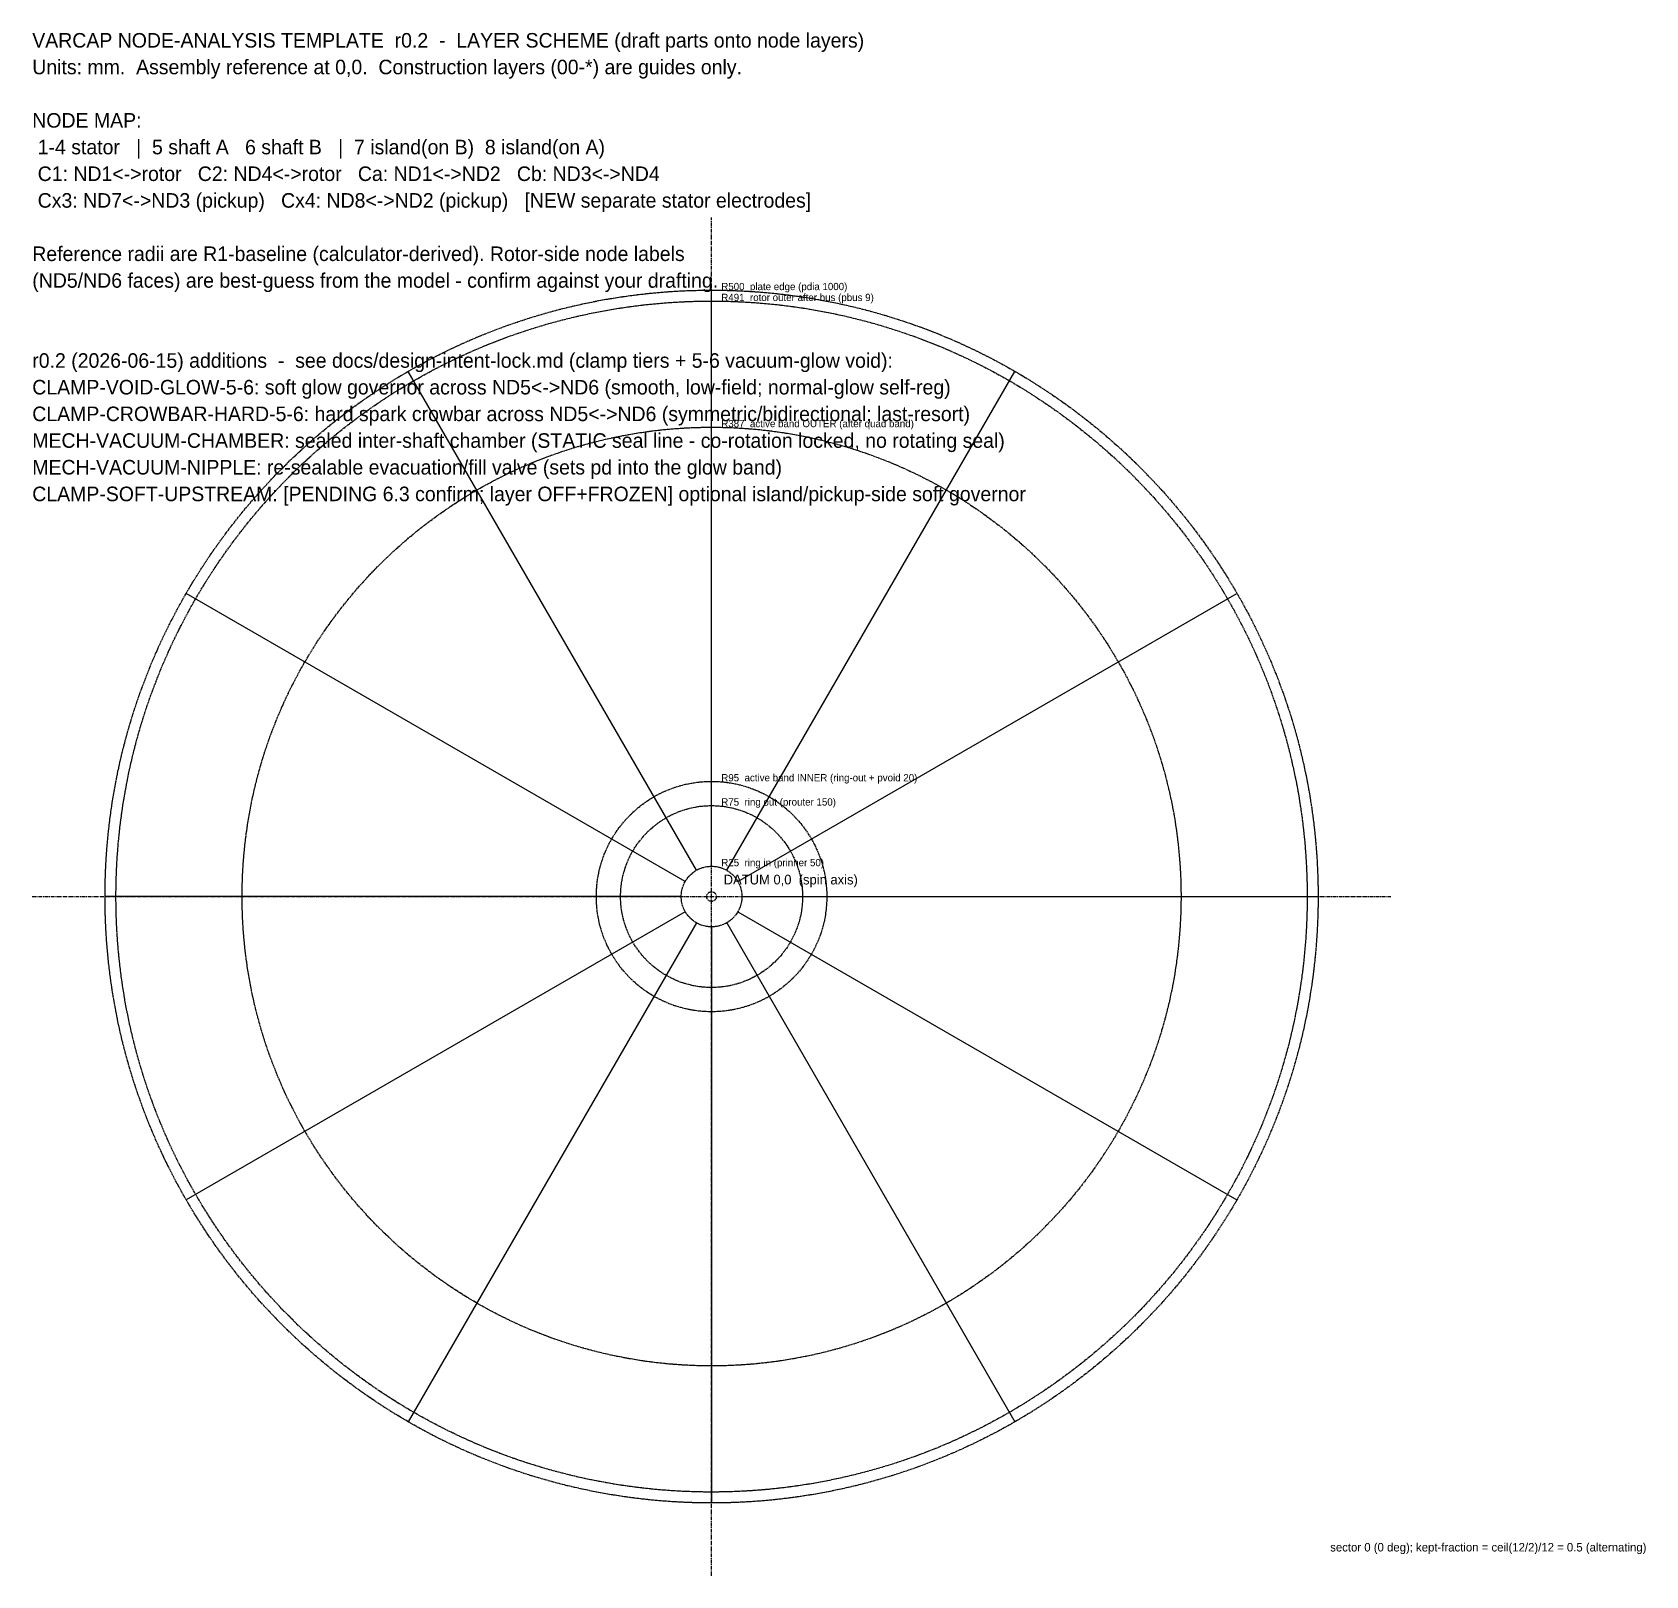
# Model space of a CAD drawing. Header units: millimetres. Extents: x -560 to 4120, y -3420 to 713.
# Drawn here: x -560 to 770, y -560 to 713 of the extents above; entities that cross this region are included whole.
import ezdxf

# ---------------------------------------------------------------- set-up
doc = ezdxf.new("R2010")
doc.units = ezdxf.units.MM
doc.linetypes.add('CENTER', pattern=[5.08, 3.175, -0.635, 0.635, -0.635])
doc.linetypes.add('DASHED', pattern=[1.524, 1.27, -0.254])
for name, color, linetype in [('00-DATUM-AXIS', 4, 'CENTER'), ('00-LEGEND', 7, 'CONTINUOUS'), ('00-REF-RADII', 8, 'DASHED'), ('00-SECTOR-GRID-12', 8, 'CONTINUOUS')]:
    doc.layers.add(name, color=color, linetype=linetype)

msp = doc.modelspace()

# ---------------------------------------------------------------- texts
at = {"layer": '00-DATUM-AXIS'}
msp.add_text('DATUM 0,0  (spin axis)', height=8, dxfattribs=at).set_placement((10, 10))
at = {"layer": '00-LEGEND', "color": 7}
for s, p in [('VARCAP NODE-ANALYSIS TEMPLATE  r0.2  -  LAYER SCHEME (draft parts onto node layers)', (-560, 700)), ('Units: mm.  Assembly reference at 0,0.  Construction layers (00-*) are guides only.', (-560, 678)), ('NODE MAP:', (-560, 634)), (' 1-4 stator   |  5 shaft A   6 shaft B   |  7 island(on B)  8 island(on A)', (-560, 612)), (' C1: ND1<->rotor   C2: ND4<->rotor   Ca: ND1<->ND2   Cb: ND3<->ND4', (-560, 590)), (' Cx3: ND7<->ND3 (pickup)   Cx4: ND8<->ND2 (pickup)   [NEW separate stator electrodes]', (-560, 568)), ('Reference radii are R1-baseline (calculator-derived). Rotor-side node labels', (-560, 524)), ('(ND5/ND6 faces) are best-guess from the model - confirm against your drafting.', (-560, 502))]:
    msp.add_text(s, height=12, dxfattribs=at).set_placement(p)
at = {"layer": '00-LEGEND'}
for s, p in [('r0.2 (2026-06-15) additions  -  see docs/design-intent-lock.md (clamp tiers + 5-6 vacuum-glow void):', (-560, 436)), ('CLAMP-VOID-GLOW-5-6: soft glow governor across ND5<->ND6 (smooth, low-field; normal-glow self-reg)', (-560, 414)), ('CLAMP-CROWBAR-HARD-5-6: hard spark crowbar across ND5<->ND6 (symmetric/bidirectional; last-resort)', (-560, 392)), ('MECH-VACUUM-CHAMBER: sealed inter-shaft chamber (STATIC seal line - co-rotation locked, no rotating seal)', (-560, 370)), ('MECH-VACUUM-NIPPLE: re-sealable evacuation/fill valve (sets pd into the glow band)', (-560, 348)), ('CLAMP-SOFT-UPSTREAM: [PENDING 6.3 confirm; layer OFF+FROZEN] optional island/pickup-side soft governor', (-560, 326))]:
    msp.add_text(s, height=12, dxfattribs=at).set_placement(p)
at = {"layer": '00-REF-RADII', "color": 8}
for s, p in [('R500  plate edge (pdia 1000)', (8, 500)), ('R491  rotor outer after bus (pbus 9)', (8, 491)), ('R387  active band OUTER (after quad band)', (8, 387)), ('R95  active band INNER (ring-out + pvoid 20)', (8, 95)), ('R75  ring out (prouter 150)', (8, 75)), ('R25  ring in (prinner 50)', (8, 25))]:
    msp.add_text(s, height=6, dxfattribs=at).set_placement(p)
at = {"layer": '00-SECTOR-GRID-12', "color": 8}
msp.add_text('sector 0 (0 deg); kept-fraction = ceil(12/2)/12 = 0.5 (alternating)', height=7, dxfattribs=at).set_placement((510, -540))

# ---------------------------------------------------------------- linework, layer by layer
at = {"layer": '00-DATUM-AXIS'}
for p, q in [((0, -560), (0, 560)), ((-560, 0), (560, 0))]:
    msp.add_line(p, q, dxfattribs=at)
msp.add_circle((0, 0), 4, dxfattribs=at)
at = {"layer": '00-REF-RADII'}
for radius in [500, 491, 387, 95, 75, 25]:
    msp.add_circle((0, 0), radius, dxfattribs=at)
at = {"layer": '00-SECTOR-GRID-12'}
for p, q in [((0, 25), (0, 500)), ((-12.5, 21.7), (-250, 433)), ((12.5, 21.7), (250, 433)), ((-21.7, 12.5), (-433, 250)), ((21.7, 12.5), (433, 250)), ((-25, 0), (-500, 0)), ((25, 0), (500, 0)), ((-21.7, -12.5), (-433, -250)), ((21.7, -12.5), (433, -250)), ((-12.5, -21.7), (-250, -433)), ((0, -25), (0, -500)), ((12.5, -21.7), (250, -433))]:
    msp.add_line(p, q, dxfattribs=at)

msp.set_redraw_order([(e.dxf.handle, doc.entitydb.next_handle()) for e in msp.query("TEXT MTEXT ATTDEF DIMENSION ARC_DIMENSION")])  # texts and dimensions are drawn at this point

doc.saveas('drawing.dxf')
